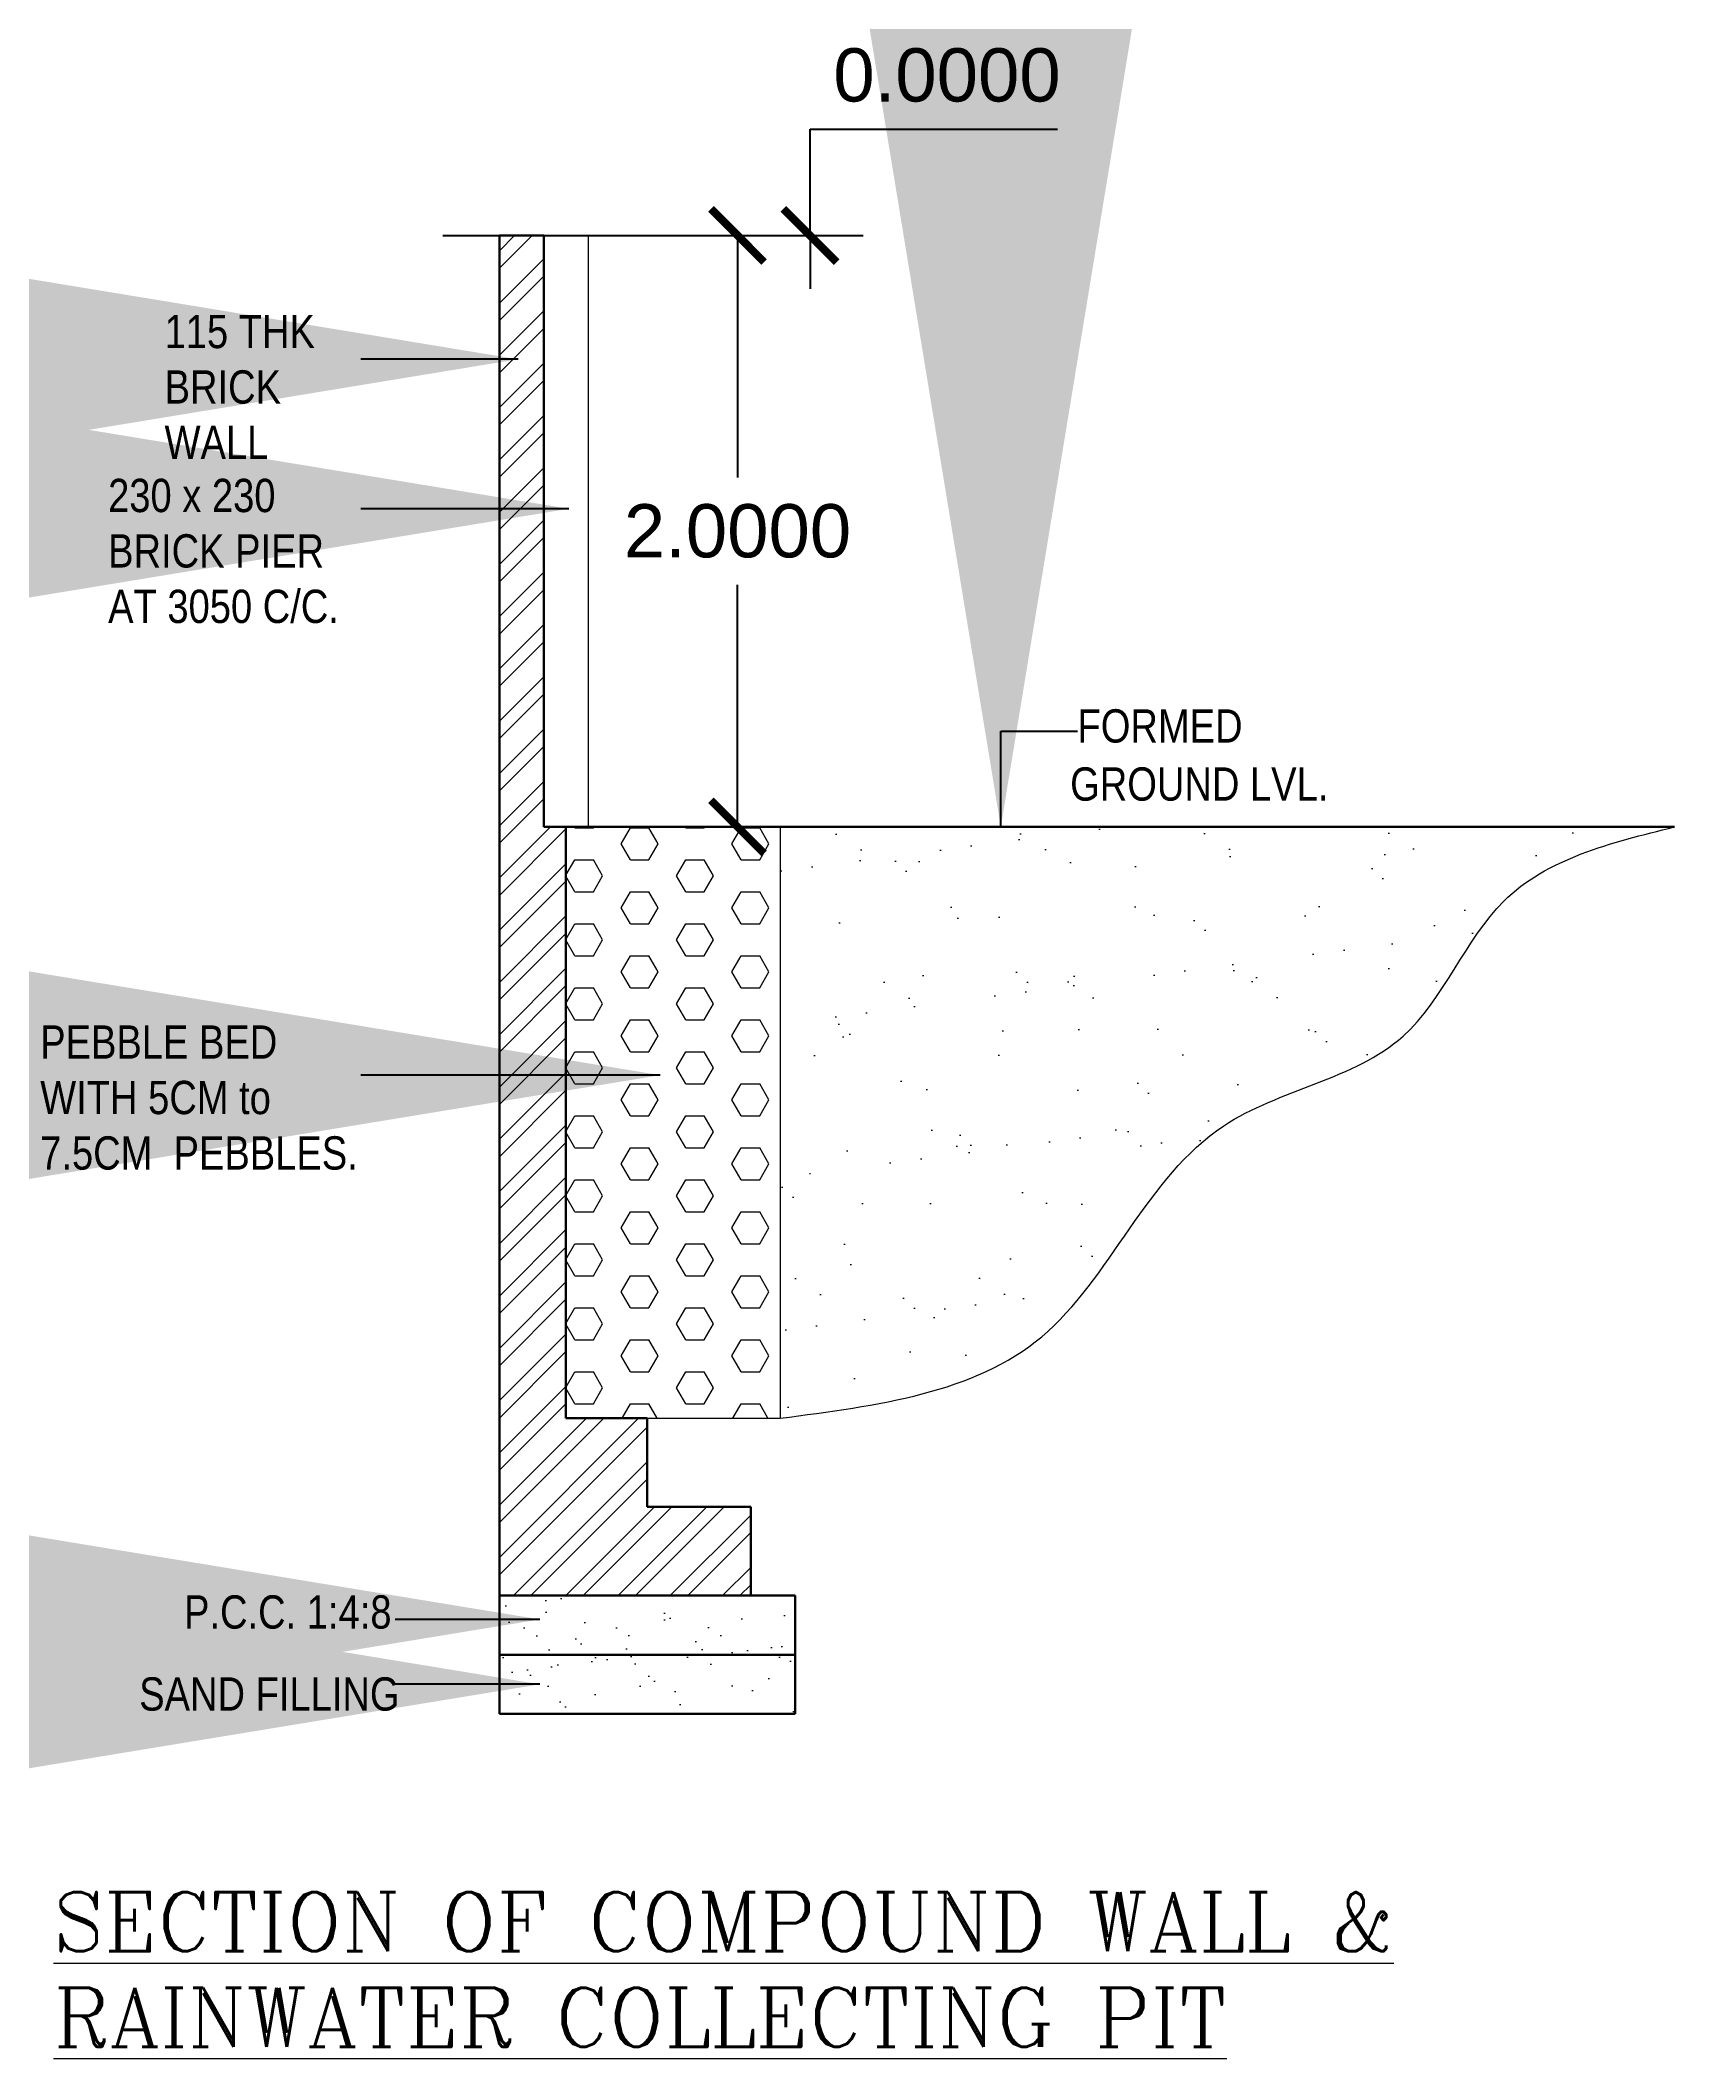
# Model space of a CAD drawing. Header units: metres. Extents: x -1559787 to -1559491, y 43492 to 43648.
# Drawn here: x -1559581.5 to -1559575.98, y 43577.85 to 43584.68 of the extents above; entities that cross this region are included whole.
import ezdxf

# ---------------------------------------------------------------- set-up
doc = ezdxf.new("R2010")
doc.units = ezdxf.units.M
doc.header["$LTSCALE"] = 750
doc.header["$MEASUREMENT"] = 0
doc.header["$PDMODE"] = 35
doc.header["$PDSIZE"] = 50
doc.layers.get('0').update_dxf_attribs({"lineweight": 5})
doc.layers.get('Defpoints').update_dxf_attribs({"lineweight": 0})
doc.layers.add('COMPOUNDWALL', color=58, linetype='Continuous')
for name, color, linetype, lineweight in [('DIM-1', 8, 'Continuous', 18), ('hatch', 250, 'Continuous', 5), ('TEXT', 2, 'Continuous', 20), ('wall', 7, 'Continuous', 30)]:
    doc.layers.add(name, color=color, linetype=linetype, lineweight=lineweight)
doc.styles.add('APEXT', font='romanc.shx')
doc.styles.add('ROMAND', font='swissc.ttf')
doc.styles.add('RS1', font='romans.shx', dxfattribs={"width": 0.75})
doc.styles.get("Standard").update_dxf_attribs({"font": 'arial.ttf'})
doc.dimstyles.new('DIM-50', dxfattribs={"dimscale": 0.5, "dimtxt": 200, "dimasz": 100, "dimexe": 25, "dimexo": 25, "dimgap": 35, "dimtad": 1, "dimdec": 0, "dimrnd": 5, "dimzin": 0, "dimdsep": 46, "dimtxsty": 'RS1', "dimblk": 'ARCHTICK', "dimcen": 100, "dimdle": 25, "dimclrd": 8, "dimclre": 8, "dimclrt": 4, "dimadec": 0, "dimazin": 0, "dimtfac": 0.5, "dimtdec": 0, "dimtmove": 1, "dimatfit": 0, "dimfxl": 0, "dimfrac": 1, "dimtolj": 1, "dimtzin": 0, "dimarcsym": 0})
doc.dimstyles.get("Standard").update_dxf_attribs({"dimtxt": 0.18, "dimasz": 0.18, "dimexe": 0.18, "dimexo": 0.0625, "dimgap": 0.09, "dimtad": 1, "dimtih": 1, "dimtoh": 1, "dimdec": 4, "dimzin": 0, "dimdsep": 46, "dimtxsty": 'Standard', "dimblk": 'ARCHTICK', "dimcen": 0.09, "dimadec": 0, "dimazin": 0, "dimtfac": 1, "dimtdec": 4, "dimtofl": 0, "dimtmove": 0, "dimatfit": 3, "dimldrblk": 'ARCHTICK', "dimfxl": 0, "dimtolj": 1, "dimtzin": 0, "dimarcsym": 0})

msp = doc.modelspace()

# ---------------------------------------------------------------- texts
at = {"layer": 'TEXT', "linetype": 'Continuous', "style": 'ROMAND'}
for s, p in [('FORMED', (-1559577.99557, 43582.30195)), ('GROUND LVL.', (-1559578.02045, 43582.10551)), ('P.C.C. 1:4:8', (-1559581.01787, 43579.30527)), ('SAND FILLING', (-1559581.16955, 43579.0279))]:
    msp.add_text(s, height=0.1125, dxfattribs=at).set_placement(p)
at = {"layer": 'TEXT', "style": 'APEXT'}
for s, p in [('%%USECTION OF COMPOUND WALL &', (-1559581.45995, 43578.21422)), ('%%URAINWATER COLLECTING PIT', (-1559581.45899, 43577.8908))]:
    msp.add_text(s, height=0.2, dxfattribs=at).set_placement(p)
at = {"layer": 'TEXT', "char_height": 0.1125, "attachment_point": 1, "style": 'ROMAND'}
for s, insert, width in [('115 THK BRICK WALL', (-1559581.08364, 43583.74849), 0.7471753), ('230 x 230 BRICK PIER AT 3050 C/C.', (-1559581.27466, 43583.19399), 0.8990842), ('PEBBLE BED WITH 5CM to 7.5CM  PEBBLES.', (-1559581.50445, 43581.3453), 1.0909025)]:
    msp.add_mtext(s, dxfattribs=dict(at, insert=insert, width=width))

# ---------------------------------------------------------------- blocks, each defined once
blk = doc.blocks.new('_ArchTick')
at = {"color": 0, "linetype": 'ByBlock', "const_width": 0.15}
blk.add_lwpolyline([(-0.5, -0.5), (0.5, 0.5)], dxfattribs=at)
blk = doc.blocks.new('*D83')
at = {"layer": 'COMPOUNDWALL', "color": 0, "lineweight": -2}
for p, q in [((-1559579.5885, 43584.0169), (-1559578.9656, 43584.0169)), ((-1559579.1456, 43584.0169), (-1559579.1456, 43583.1988)), ((-1559579.1456, 43582.0169), (-1559579.1456, 43582.835)), ((-1559579.5885, 43582.0169), (-1559578.9656, 43582.0169))]:
    blk.add_line(p, q, dxfattribs=at)
at = {"layer": 'Defpoints', "color": 0}
for p in [(-1559579.651, 43584.0169), (-1559579.1456, 43584.0169), (-1559579.651, 43582.0169)]:
    blk.add_point(p, dxfattribs=at)
at = {"layer": 'COMPOUNDWALL', "color": 0, "lineweight": -2, "xscale": 0.18, "yscale": 0.18, "zscale": 0.18}
for p, rotation in [((-1559579.1456, 43584.0169), 90), ((-1559579.1456, 43582.0169), 270)]:
    blk.add_blockref('_ArchTick', p, dxfattribs=dict(at, rotation=rotation))
at = {"layer": 'COMPOUNDWALL', "color": 0, "insert": (-1559579.1456, 43583.0169), "char_height": 0.18, "attachment_point": 5}
blk.add_mtext('\\A1;2.0000', dxfattribs=at)
blk = doc.blocks.new('*D84')
at = {"layer": 'COMPOUNDWALL', "color": 0, "lineweight": -2}
for p, q in [((-1559578.9003, 43584.0169), (-1559578.9003, 43584.3769)), ((-1559578.9003, 43584.3769), (-1559578.0636, 43584.3769)), ((-1559580.1427, 43584.0169), (-1559578.7203, 43584.0169)), ((-1559580.1427, 43584.0169), (-1559578.7203, 43584.0169)), ((-1559578.9003, 43584.0169), (-1559578.9003, 43583.8369))]:
    blk.add_line(p, q, dxfattribs=at)
at = {"layer": 'Defpoints', "color": 0}
for p in [(-1559580.2052, 43584.0169), (-1559580.2052, 43584.0169), (-1559578.9003, 43584.0169)]:
    blk.add_point(p, dxfattribs=at)
at = {"layer": 'COMPOUNDWALL', "color": 0, "lineweight": -2, "xscale": 0.18, "yscale": 0.18, "zscale": 0.18}
for rotation in [90, 270]:
    blk.add_blockref('_ArchTick', (-1559578.9003, 43584.0169), dxfattribs=dict(at, rotation=rotation))
at = {"layer": 'COMPOUNDWALL', "color": 0, "insert": (-1559578.437, 43584.5588), "char_height": 0.18, "attachment_point": 5}
blk.add_mtext('\\A1;0.0000', dxfattribs=at)

# ---------------------------------------------------------------- dimensions: what is measured, and where the dimension line sits
at = {"layer": 'COMPOUNDWALL', "color": 3}
dim = msp.add_linear_dim(base=(-1559578.900277992, 43584.016856251), p1=(-1559580.2052381351, 43584.016856251), p2=(-1559580.2052381351, 43584.016856251), angle=90, dimstyle='Standard', override={"dimscale": 1}, dxfattribs=at)
dim.commit()
dim.dimension.update_dxf_attribs({"geometry": '*D84', "text_midpoint": (-1559578.4369560271, 43584.5587593885)})
at = {"layer": 'COMPOUNDWALL', "color": 2}
dim = msp.add_linear_dim(base=(-1559579.14565, 43584.01686), p1=(-1559579.65103, 43582.01686), p2=(-1559579.65103, 43584.01686), angle=90, dimstyle='Standard', dxfattribs=at)
dim.commit()
dim.dimension.update_dxf_attribs({"geometry": '*D83', "text_midpoint": (-1559579.14565, 43583.01686)})

# ---------------------------------------------------------------- hatches: boundary and pattern name
at = {"layer": 'DIM-1'}
h = msp.add_hatch(dxfattribs=at)
h.set_pattern_fill('AR-SAND', color=256, scale=0.1, style=0)
h.set_pattern_definition([(37.5, (-1559527.74187, 43505.98885), (-0.00629934, 0.19268238), [0, -0.152, 0, -0.17, 0, -0.1625]), (7.5, (-1559527.74187, 43505.98885), (0.1769777, 0.2822146), [0, -0.082, 0, -0.137, 0, -0.0525]), (327.5, (-1559527.86487, 43505.98885), (0.3114142, 0.0005659), [0, -0.05, 0, -0.18, 0, -0.235]), (317.5, (-1559527.86487, 43505.98885), (0.3006127, 0.08776756), [0, -0.025, 0, -0.118, 0, -0.135])])
h.paths.add_polyline_path([(-1559578.95103, 43579.41686), (-1559579.95103, 43579.41686), (-1559579.95103, 43579.21686), (-1559578.95103, 43579.21686)])
h = msp.add_hatch(dxfattribs=at)
h.set_pattern_fill('AR-SAND', color=256, scale=0.1, style=0)
h.set_pattern_definition([(37.5, (-1559543.93223, 43495.86342), (-0.00629934, 0.19268238), [0, -0.152, 0, -0.17, 0, -0.1625]), (7.5, (-1559543.93223, 43495.86342), (0.1769777, 0.2822146), [0, -0.082, 0, -0.137, 0, -0.0525]), (327.5, (-1559544.05523, 43495.86342), (0.3114142, 0.0005659), [0, -0.05, 0, -0.18, 0, -0.235]), (317.5, (-1559544.05523, 43495.86342), (0.3006127, 0.08776756), [0, -0.025, 0, -0.118, 0, -0.135])])
h.paths.add_polyline_path([(-1559578.95103, 43579.01686), (-1559578.95103, 43579.21686), (-1559579.50457, 43579.21686), (-1559579.50457, 43579.01686)])
h.paths.add_polyline_path([(-1559579.50457, 43579.21686), (-1559579.95103, 43579.21686), (-1559579.95103, 43579.01686), (-1559579.50457, 43579.01686)])
at = {"layer": 'hatch'}
h = msp.add_hatch(dxfattribs=at)
h.set_pattern_fill('ANSI32', color=256, scale=0.333333, style=0)
h.set_pattern_definition([(45, (-1560763.63229, 44347.65619), (-0.08838835, 0.08838835), []), (45, (-1560763.57336, 44347.65619), (-0.08838835, 0.08838835), [])])
h.paths.add_polyline_path([(-1559579.72603, 43582.01686), (-1559579.80103, 43582.01686), (-1559579.80103, 43584.01686), (-1559579.95103, 43584.01686), (-1559579.95103, 43579.41686), (-1559579.10103, 43579.41686), (-1559579.10103, 43579.71686), (-1559579.45103, 43579.71686), (-1559579.45103, 43580.01686), (-1559579.72603, 43580.01686)])
h = msp.add_hatch(dxfattribs=at)
h.set_pattern_fill('HEX', color=256, scale=0.5, style=0)
h.set_pattern_definition([(0, (-1556937.82057, 33173.6872), (0, 0.108253179), [0.062500002, -0.125000004]), (120, (-1556937.82057, 33173.6872), (-0.093750003, -0.0541265895), [0.062500002, -0.125000004]), (60, (-1556937.75807, 33173.6872), (-0.093750003, 0.0541265895), [0.062500002, -0.125000004])])
h.paths.add_polyline_path([(-1559579.72603, 43582.01686), (-1559579.72603, 43580.01686), (-1559579.45103, 43580.01686), (-1559579.00103, 43580.01686), (-1559579.00103, 43582.01686)])
h = msp.add_hatch(dxfattribs=at)
h.set_pattern_fill('AR-SAND', color=256, scale=0.2, style=0)
h.set_pattern_definition([(37.5, (-1559543.93223, 43495.86342), (-0.0125987, 0.3853648), [0, -0.304, 0, -0.34, 0, -0.325]), (7.5, (-1559543.93223, 43495.8634), (0.3539554, 0.5644292), [0, -0.164, 0, -0.274, 0, -0.105]), (327.5, (-1559544.17823, 43495.86342), (0.6228284, 0.0011318), [0, -0.1, 0, -0.36, 0, -0.47]), (317.5, (-1559544.17823, 43495.8634), (0.6012253, 0.175535), [0, -0.05, 0, -0.236, 0, -0.27])])
edge = h.paths.add_edge_path()
edge.add_spline(control_points=[(-1559579.00103, 43580.01686), (-1559578.67228, 43580.05923), (-1559578.00914, 43580.14471), (-1559577.67026, 43581.0837), (-1559576.84271, 43581.18974), (-1559576.60449, 43581.86083), (-1559576.19202, 43581.96316), (-1559575.9756, 43582.01686)], knot_values=[0, 0, 0, 0, 2778.8437133, 5605.2924909, 7639.7543344, 9351.3411909, 11240.6050628, 11240.6050628, 11240.6050628, 11240.6050628], degree=3, periodic=0)
edge.add_line((-1559575.9756, 43582.01686), (-1559579.00103, 43582.01686))
edge.add_line((-1559579.00103, 43582.01686), (-1559579.00103, 43580.01686))
h.paths.add_polyline_path([(-1559578.46519, 43580.91591), (-1559578.46519, 43581.1178), (-1559578.40269, 43581.1178), (-1559578.40269, 43580.91591)], flags=24)

# ---------------------------------------------------------------- linework, layer by layer
at = {"layer": 'DIM-1'}
msp.add_spline([(-1559579.00103, 43580.01686), (-1559578.11665, 43580.2923), (-1559577.5011, 43581.00556), (-1559576.89447, 43581.3087), (-1559576.5532, 43581.76591), (-1559575.9756, 43582.01686)], degree=3, dxfattribs=at)
at = {"layer": 'TEXT'}
for p, q in [((-1559579.65103, 43584.01686), (-1559579.80103, 43584.01686)), ((-1559579.65103, 43584.01686), (-1559579.65103, 43582.01686)), ((-1559579.00103, 43582.01686), (-1559579.00103, 43580.01686)), ((-1559579.45103, 43580.01686), (-1559579.00103, 43580.01686))]:
    msp.add_line(p, q, dxfattribs=at)
at = {"layer": 'wall'}
for p, q in [((-1559579.95103, 43584.01686), (-1559579.95103, 43579.01686)), ((-1559579.80103, 43584.01686), (-1559579.95103, 43584.01686)), ((-1559579.80103, 43582.01686), (-1559579.80103, 43584.01686)), ((-1559579.80103, 43582.01686), (-1559575.9756, 43582.01686)), ((-1559579.72603, 43580.01686), (-1559579.72603, 43582.01686)), ((-1559579.45103, 43580.01686), (-1559579.72603, 43580.01686)), ((-1559579.45103, 43579.71686), (-1559579.45103, 43580.01686)), ((-1559579.10103, 43579.71686), (-1559579.45103, 43579.71686)), ((-1559579.10103, 43579.41686), (-1559579.10103, 43579.71686)), ((-1559578.95103, 43579.41686), (-1559579.95103, 43579.41686)), ((-1559578.95103, 43579.01686), (-1559578.95103, 43579.41686)), ((-1559578.95103, 43579.21686), (-1559579.95103, 43579.21686)), ((-1559579.95103, 43579.01686), (-1559578.95103, 43579.01686))]:
    msp.add_line(p, q, dxfattribs=at)

msp.set_redraw_order([(e.dxf.handle, doc.entitydb.next_handle()) for e in msp.query("TEXT MTEXT ATTDEF DIMENSION ARC_DIMENSION")])  # texts and dimensions are drawn at this point

# ---------------------------------------------------------------- leaders
at = {"layer": 'DIM-1', "ltscale": 15}
for points in [[(-1559579.88777, 43583.59832), (-1559580.42023, 43583.59832)], [(-1559579.71602, 43583.09257), (-1559580.42023, 43583.09257)], [(-1559578.25498, 43582.01686), (-1559578.25498, 43582.33995), (-1559577.99596, 43582.33995)], [(-1559579.40679, 43581.17703), (-1559580.42023, 43581.17703)], [(-1559579.81421, 43579.33633), (-1559580.30416, 43579.33633)], [(-1559579.81421, 43579.11684), (-1559580.30416, 43579.11684)]]:
    msp.add_leader(points, dimstyle='DIM-50', dxfattribs=at)

doc.saveas('drawing.dxf')
